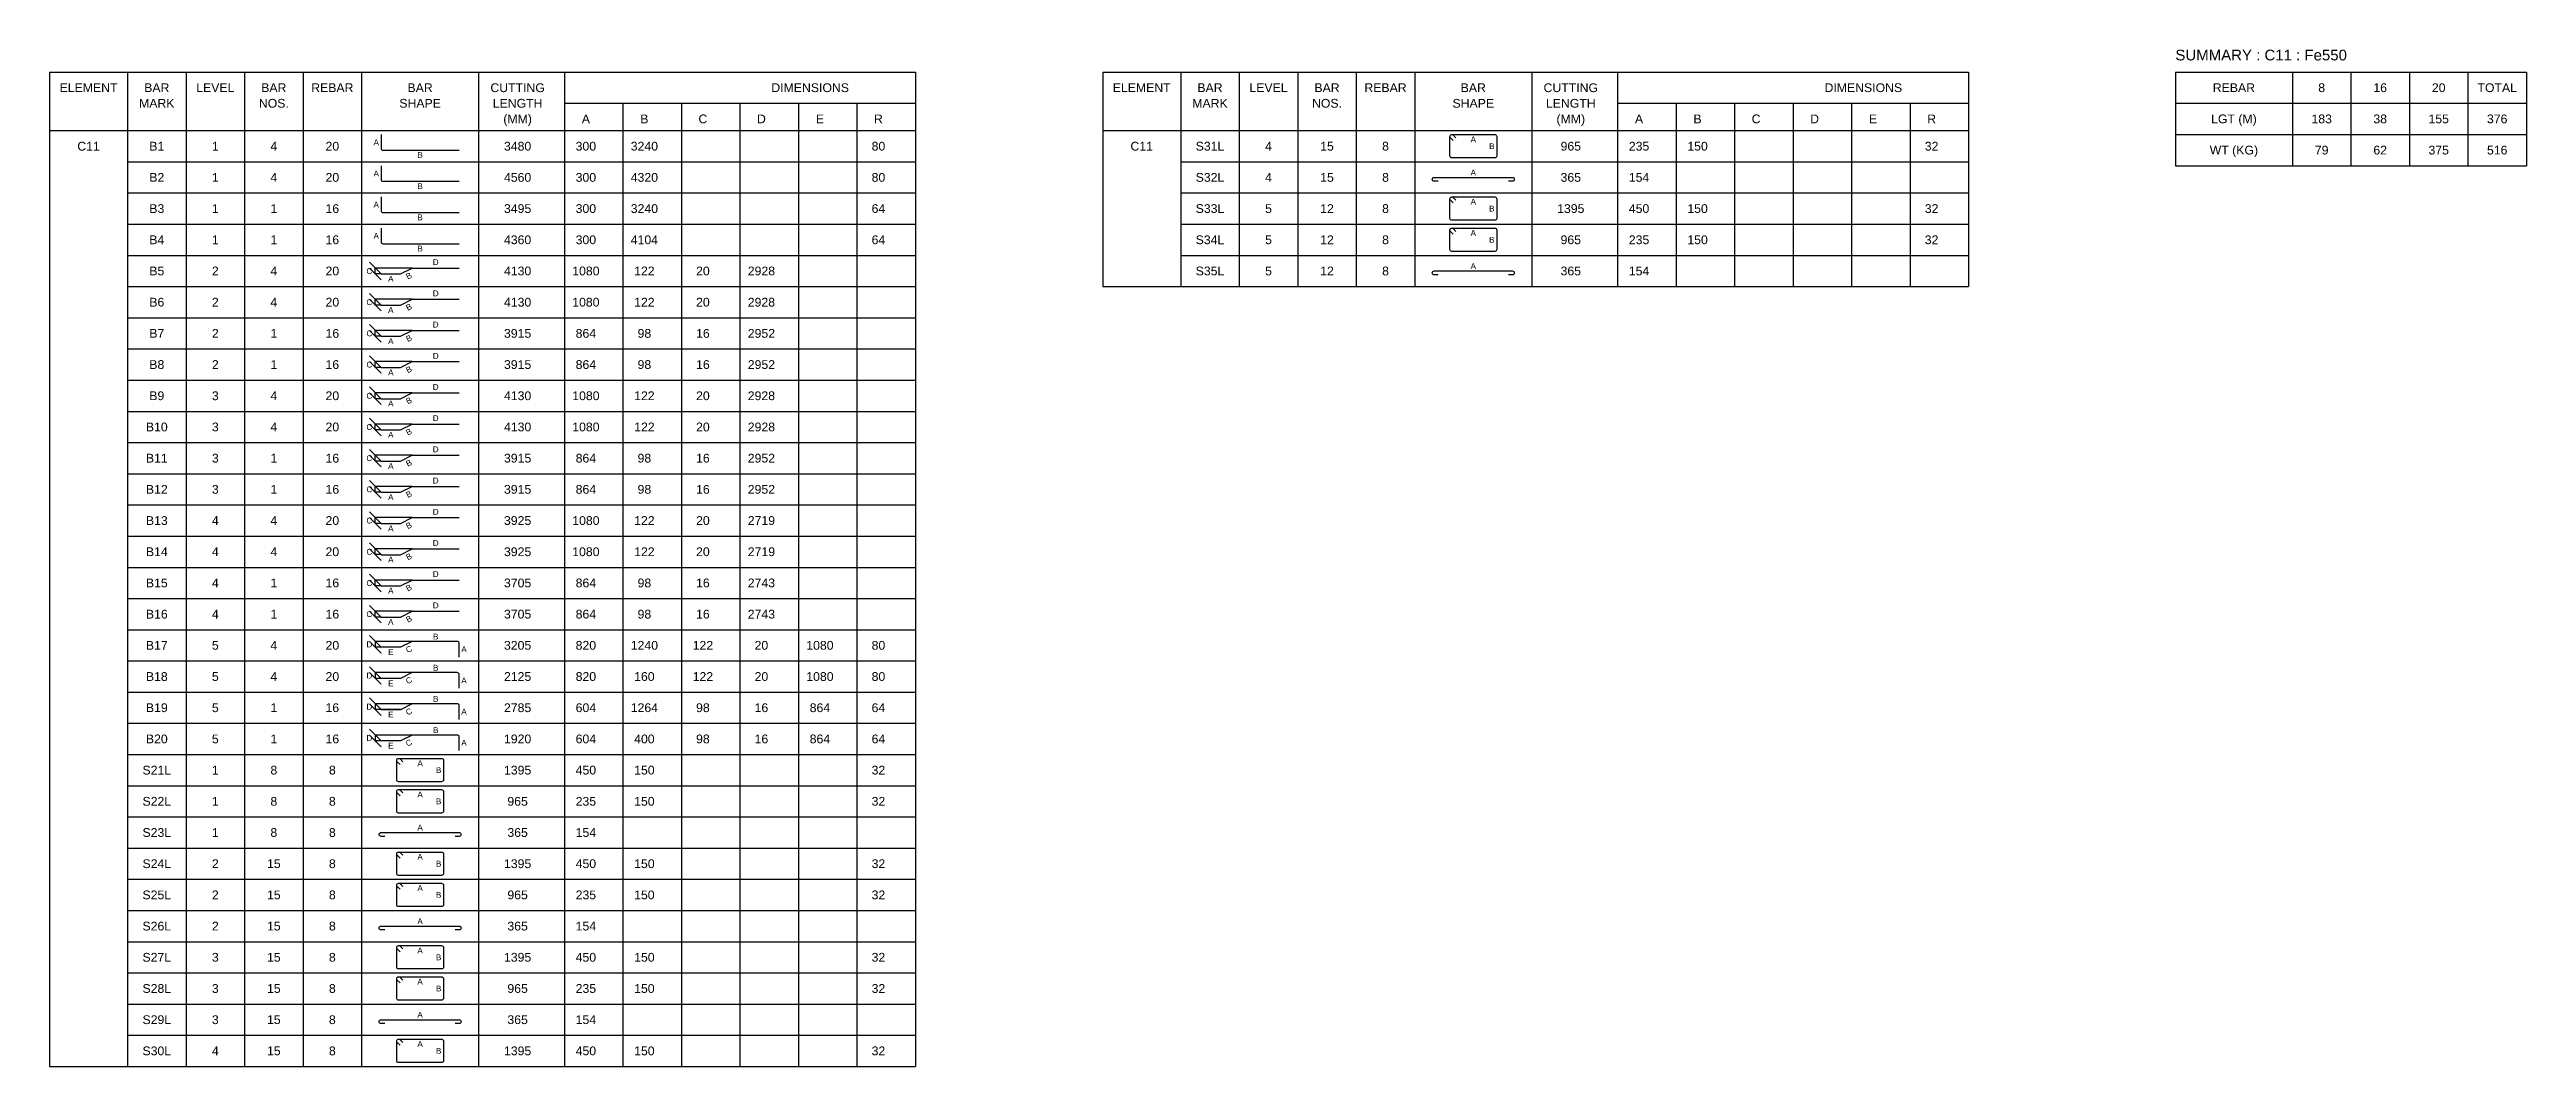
# Model space of a CAD drawing. Header units: inches. Extents: x -816171 to 9366335, y -450961 to 689132.
# Drawn here: x 402185 to 465685, y 33344 to 59423 of the extents above; entities that cross this region are included whole.
import ezdxf
from ezdxf.enums import TextEntityAlignment as Align

# ---------------------------------------------------------------- set-up
doc = ezdxf.new("R2010")
doc.units = ezdxf.units.IN
doc.header["$MEASUREMENT"] = 0
for name, color, linetype in [('Dim', 31, 'Continuous'), ('Reinforcement', 130, 'Continuous'), ('Schedule Border', 60, 'Continuous'), ('Schedule Header', 4, 'Continuous'), ('Text', 31, 'Continuous')]:
    doc.layers.add(name, color=color, linetype=linetype)
doc.styles.add('SC-BBS1', font='SansSerif')
doc.styles.get("Standard").update_dxf_attribs({"font": 'txt.shx'})
doc.dimstyles.new('SCBBSDim', dxfattribs={"dimtxt": 225, "dimasz": 0.18, "dimexe": 0, "dimexo": 0, "dimgap": 0, "dimtad": 1, "dimtoh": 1, "dimdec": 0, "dimzin": 0, "dimdsep": 46, "dimtxsty": 'Standard', "dimtsz": 150, "dimcen": 0.09, "dimclrd": 8, "dimclre": 8, "dimclrt": 3, "dimadec": 0, "dimazin": 0, "dimtfac": 1, "dimtdec": 0, "dimtix": 1, "dimtofl": 0, "dimtmove": 0, "dimatfit": 3, "dimfxl": 1, "dimtolj": 1, "dimtzin": 0, "dimarcsym": 0})

msp = doc.modelspace()

# ---------------------------------------------------------------- texts
at = {"layer": 'Dim', "style": 'SC-BBS1'}
for s, p in [('A', (438684.81876, 57118.65265)), ('A', (410559.81876, 57043.65265)), ('B', (411684.81876, 56718.65265)), ('B', (439159.81876, 56943.65265)), ('A', (410559.81876, 56243.65265)), ('B', (411684.81876, 55918.65265)), ('A', (438684.81876, 56268.65265)), ('A', (410559.81876, 55443.65265)), ('A', (438684.81876, 55518.65265)), ('B', (439159.81876, 55343.65265)), ('A', (410559.81876, 54643.65265)), ('B', (411684.81876, 55118.65265)), ('A', (438684.81876, 54718.65265)), ('B', (439159.81876, 54543.65265)), ('B', (411684.81876, 54318.65265)), ('D', (412084.81876, 53968.65265)), ('C', (410384.81876, 53743.65265)), ('A', (410934.81876, 53543.65265)), ('A', (438684.81876, 53868.65265)), ('C', (410384.81876, 52943.65265)), ('A', (410934.81876, 52743.65265)), ('D', (412084.81876, 53168.65265)), ('C', (410384.81876, 52143.65265)), ('D', (412084.81876, 52368.65265)), ('A', (410934.81876, 51943.65265)), ('D', (412084.81876, 51568.65265)), ('C', (410384.81876, 51343.65265)), ('A', (410934.81876, 51143.65265)), ('D', (412084.81876, 50768.65265)), ('C', (410384.81876, 50543.65265)), ('A', (410934.81876, 50343.65265)), ('C', (410384.81876, 49743.65265)), ('A', (410934.81876, 49543.65265)), ('D', (412084.81876, 49968.65265)), ('C', (410384.81876, 48943.65265)), ('D', (412084.81876, 49168.65265)), ('A', (410934.81876, 48743.65265)), ('D', (412084.81876, 48368.65265)), ('C', (410384.81876, 48143.65265)), ('A', (410934.81876, 47943.65265)), ('D', (412084.81876, 47568.65265)), ('C', (410384.81876, 47343.65265)), ('A', (410934.81876, 47143.65265)), ('C', (410384.81876, 46543.65265)), ('A', (410934.81876, 46343.65265)), ('D', (412084.81876, 46768.65265)), ('C', (410384.81876, 45743.65265)), ('D', (412084.81876, 45968.65265)), ('A', (410934.81876, 45543.65265)), ('D', (412084.81876, 45168.65265)), ('C', (410384.81876, 44943.65265)), ('A', (410934.81876, 44743.65265)), ('D', (410384.81876, 44168.65265)), ('E', (410934.81876, 43968.65265)), ('B', (412084.81876, 44368.65265)), ('A', (412809.81876, 44043.65265)), ('D', (410384.81876, 43368.65265)), ('E', (410934.81876, 43168.65265)), ('B', (412084.81876, 43568.65265)), ('A', (412809.81876, 43243.65265)), ('D', (410384.81876, 42568.65265)), ('B', (412084.81876, 42768.65265)), ('E', (410934.81876, 42368.65265)), ('B', (412084.81876, 41968.65265)), ('A', (412809.81876, 42443.65265)), ('D', (410384.81876, 41768.65265)), ('E', (410934.81876, 41568.65265)), ('A', (412809.81876, 41643.65265)), ('A', (411684.81876, 41118.65265)), ('B', (412159.81876, 40943.65265)), ('A', (411684.81876, 40318.65265)), ('B', (412159.81876, 40143.65265)), ('A', (411684.81876, 39468.65265)), ('A', (411684.81876, 38718.65265)), ('B', (412159.81876, 38543.65265)), ('A', (411684.81876, 37918.65265)), ('B', (412159.81876, 37743.65265)), ('A', (411684.81876, 37068.65265)), ('A', (411684.81876, 36318.65265)), ('B', (412159.81876, 36143.65265)), ('A', (411684.81876, 35518.65265)), ('B', (412159.81876, 35343.65265)), ('A', (411684.81876, 34668.65265)), ('A', (411684.81876, 33918.65265)), ('B', (412159.81876, 33743.65265))]:
    msp.add_text(s, height=150, dxfattribs=at).set_placement(p, align=Align.MIDDLE_CENTER)
for s, p in [('B', (411397.31876, 53618.65265)), ('B', (411397.31876, 52818.65265)), ('B', (411397.31876, 52018.65265)), ('B', (411397.31876, 51218.65265)), ('B', (411397.31876, 50418.65265)), ('B', (411397.31876, 49618.65265)), ('B', (411397.31876, 48818.65265)), ('B', (411397.31876, 48018.65265)), ('B', (411397.31876, 47218.65265)), ('B', (411397.31876, 46418.65265)), ('B', (411397.31876, 45618.65265)), ('B', (411397.31876, 44818.65265)), ('C', (411397.31876, 44043.65265)), ('C', (411397.31876, 43243.65265)), ('C', (411397.31876, 42443.65265)), ('C', (411397.31876, 41643.65265))]:
    msp.add_text(s, height=150, rotation=26.5650511771, dxfattribs=at).set_placement(p, align=Align.MIDDLE_CENTER)
at = {"layer": 'Schedule Header', "style": 'SC-BBS1'}
msp.add_text('SUMMARY : C11 : Fe550', height=275, dxfattribs=at).set_placement((456684.81876, 59143.65265))
for s, p in [('ELEMENT', (403184.81876, 58443.65265)), ('BAR', (404934.81876, 58443.65265)), ('LEVEL', (406434.81876, 58443.65265)), ('BAR', (407934.81876, 58443.65265)), ('REBAR', (409434.81876, 58443.65265)), ('BAR', (411684.81876, 58443.65265)), ('CUTTING', (414184.81876, 58443.65265)), ('DIMENSIONS', (421684.81876, 58443.65265)), ('ELEMENT', (430184.81876, 58443.65265)), ('BAR', (431934.81876, 58443.65265)), ('LEVEL', (433434.81876, 58443.65265)), ('BAR', (434934.81876, 58443.65265)), ('REBAR', (436434.81876, 58443.65265)), ('BAR', (438684.81876, 58443.65265)), ('CUTTING', (441184.81876, 58443.65265)), ('DIMENSIONS', (448684.81876, 58443.65265)), ('REBAR', (458184.81876, 58443.65265)), ('8', (460434.81876, 58443.65265)), ('16', (461934.81876, 58443.65265)), ('20', (463434.81876, 58443.65265)), ('TOTAL', (464934.81876, 58443.65265)), ('MARK', (404934.81876, 58043.65265)), ('NOS.', (407934.81876, 58043.65265)), ('SHAPE', (411684.81876, 58043.65265)), ('LENGTH', (414184.81876, 58043.65265)), ('MARK', (431934.81876, 58043.65265)), ('NOS.', (434934.81876, 58043.65265)), ('SHAPE', (438684.81876, 58043.65265)), ('LENGTH', (441184.81876, 58043.65265)), ('(MM)', (414184.81876, 57643.65265)), ('A', (415934.81876, 57643.65265)), ('B', (417434.81876, 57643.65265)), ('C', (418934.81876, 57643.65265)), ('D', (420434.81876, 57643.65265)), ('E', (421934.81876, 57643.65265)), ('R', (423434.81876, 57643.65265)), ('(MM)', (441184.81876, 57643.65265)), ('A', (442934.81876, 57643.65265)), ('B', (444434.81876, 57643.65265)), ('C', (445934.81876, 57643.65265)), ('D', (447434.81876, 57643.65265)), ('E', (448934.81876, 57643.65265)), ('R', (450434.81876, 57643.65265)), ('LGT (M)', (458184.81876, 57643.65265)), ('WT (KG)', (458184.81876, 56843.65265))]:
    msp.add_text(s, height=225, dxfattribs=at).set_placement(p, align=Align.MIDDLE_CENTER)
at = {"layer": 'Text', "style": 'SC-BBS1'}
for s, p in [('183', (460434.81876, 57643.65265)), ('38', (461934.81876, 57643.65265)), ('155', (463434.81876, 57643.65265)), ('376', (464934.81876, 57643.65265)), ('C11', (403184.81876, 56943.65265)), ('B1', (404934.81876, 56943.65265)), ('1', (406434.81876, 56943.65265)), ('4', (407934.81876, 56943.65265)), ('20', (409434.81876, 56943.65265)), ('3480', (414184.81876, 56943.65265)), ('300', (415934.81876, 56943.65265)), ('3240', (417434.81876, 56943.65265)), ('80', (423434.81876, 56943.65265)), ('C11', (430184.81876, 56943.65265)), ('S31L', (431934.81876, 56943.65265)), ('4', (433434.81876, 56943.65265)), ('15', (434934.81876, 56943.65265)), ('8', (436434.81876, 56943.65265)), ('965', (441184.81876, 56943.65265)), ('235', (442934.81876, 56943.65265)), ('150', (444434.81876, 56943.65265)), ('32', (450434.81876, 56943.65265)), ('79', (460434.81876, 56843.65265)), ('62', (461934.81876, 56843.65265)), ('375', (463434.81876, 56843.65265)), ('516', (464934.81876, 56843.65265)), ('B2', (404934.81876, 56143.65265)), ('1', (406434.81876, 56143.65265)), ('4', (407934.81876, 56143.65265)), ('20', (409434.81876, 56143.65265)), ('4560', (414184.81876, 56143.65265)), ('300', (415934.81876, 56143.65265)), ('4320', (417434.81876, 56143.65265)), ('80', (423434.81876, 56143.65265)), ('S32L', (431934.81876, 56143.65265)), ('4', (433434.81876, 56143.65265)), ('15', (434934.81876, 56143.65265)), ('8', (436434.81876, 56143.65265)), ('365', (441184.81876, 56143.65265)), ('154', (442934.81876, 56143.65265)), ('B3', (404934.81876, 55343.65265)), ('1', (406434.81876, 55343.65265)), ('1', (407934.81876, 55343.65265)), ('16', (409434.81876, 55343.65265)), ('3495', (414184.81876, 55343.65265)), ('300', (415934.81876, 55343.65265)), ('3240', (417434.81876, 55343.65265)), ('64', (423434.81876, 55343.65265)), ('S33L', (431934.81876, 55343.65265)), ('5', (433434.81876, 55343.65265)), ('12', (434934.81876, 55343.65265)), ('8', (436434.81876, 55343.65265)), ('1395', (441184.81876, 55343.65265)), ('450', (442934.81876, 55343.65265)), ('150', (444434.81876, 55343.65265)), ('32', (450434.81876, 55343.65265)), ('B4', (404934.81876, 54543.65265)), ('1', (406434.81876, 54543.65265)), ('1', (407934.81876, 54543.65265)), ('16', (409434.81876, 54543.65265)), ('4360', (414184.81876, 54543.65265)), ('300', (415934.81876, 54543.65265)), ('4104', (417434.81876, 54543.65265)), ('64', (423434.81876, 54543.65265)), ('S34L', (431934.81876, 54543.65265)), ('5', (433434.81876, 54543.65265)), ('12', (434934.81876, 54543.65265)), ('8', (436434.81876, 54543.65265)), ('965', (441184.81876, 54543.65265)), ('235', (442934.81876, 54543.65265)), ('150', (444434.81876, 54543.65265)), ('32', (450434.81876, 54543.65265)), ('B5', (404934.81876, 53743.65265)), ('2', (406434.81876, 53743.65265)), ('4', (407934.81876, 53743.65265)), ('20', (409434.81876, 53743.65265)), ('4130', (414184.81876, 53743.65265)), ('1080', (415934.81876, 53743.65265)), ('122', (417434.81876, 53743.65265)), ('20', (418934.81876, 53743.65265)), ('2928', (420434.81876, 53743.65265)), ('S35L', (431934.81876, 53743.65265)), ('5', (433434.81876, 53743.65265)), ('12', (434934.81876, 53743.65265)), ('8', (436434.81876, 53743.65265)), ('365', (441184.81876, 53743.65265)), ('154', (442934.81876, 53743.65265)), ('B6', (404934.81876, 52943.65265)), ('2', (406434.81876, 52943.65265)), ('4', (407934.81876, 52943.65265)), ('20', (409434.81876, 52943.65265)), ('4130', (414184.81876, 52943.65265)), ('1080', (415934.81876, 52943.65265)), ('122', (417434.81876, 52943.65265)), ('20', (418934.81876, 52943.65265)), ('2928', (420434.81876, 52943.65265)), ('B7', (404934.81876, 52143.65265)), ('2', (406434.81876, 52143.65265)), ('1', (407934.81876, 52143.65265)), ('16', (409434.81876, 52143.65265)), ('3915', (414184.81876, 52143.65265)), ('864', (415934.81876, 52143.65265)), ('98', (417434.81876, 52143.65265)), ('16', (418934.81876, 52143.65265)), ('2952', (420434.81876, 52143.65265)), ('B8', (404934.81876, 51343.65265)), ('2', (406434.81876, 51343.65265)), ('1', (407934.81876, 51343.65265)), ('16', (409434.81876, 51343.65265)), ('3915', (414184.81876, 51343.65265)), ('864', (415934.81876, 51343.65265)), ('98', (417434.81876, 51343.65265)), ('16', (418934.81876, 51343.65265)), ('2952', (420434.81876, 51343.65265)), ('B9', (404934.81876, 50543.65265)), ('3', (406434.81876, 50543.65265)), ('4', (407934.81876, 50543.65265)), ('20', (409434.81876, 50543.65265)), ('4130', (414184.81876, 50543.65265)), ('1080', (415934.81876, 50543.65265)), ('122', (417434.81876, 50543.65265)), ('20', (418934.81876, 50543.65265)), ('2928', (420434.81876, 50543.65265)), ('B10', (404934.81876, 49743.65265)), ('3', (406434.81876, 49743.65265)), ('4', (407934.81876, 49743.65265)), ('20', (409434.81876, 49743.65265)), ('4130', (414184.81876, 49743.65265)), ('1080', (415934.81876, 49743.65265)), ('122', (417434.81876, 49743.65265)), ('20', (418934.81876, 49743.65265)), ('2928', (420434.81876, 49743.65265)), ('B11', (404934.81876, 48943.65265)), ('3', (406434.81876, 48943.65265)), ('1', (407934.81876, 48943.65265)), ('16', (409434.81876, 48943.65265)), ('3915', (414184.81876, 48943.65265)), ('864', (415934.81876, 48943.65265)), ('98', (417434.81876, 48943.65265)), ('16', (418934.81876, 48943.65265)), ('2952', (420434.81876, 48943.65265)), ('B12', (404934.81876, 48143.65265)), ('3', (406434.81876, 48143.65265)), ('1', (407934.81876, 48143.65265)), ('16', (409434.81876, 48143.65265)), ('3915', (414184.81876, 48143.65265)), ('864', (415934.81876, 48143.65265)), ('98', (417434.81876, 48143.65265)), ('16', (418934.81876, 48143.65265)), ('2952', (420434.81876, 48143.65265)), ('B13', (404934.81876, 47343.65265)), ('4', (406434.81876, 47343.65265)), ('4', (407934.81876, 47343.65265)), ('20', (409434.81876, 47343.65265)), ('3925', (414184.81876, 47343.65265)), ('1080', (415934.81876, 47343.65265)), ('122', (417434.81876, 47343.65265)), ('20', (418934.81876, 47343.65265)), ('2719', (420434.81876, 47343.65265)), ('B14', (404934.81876, 46543.65265)), ('4', (406434.81876, 46543.65265)), ('4', (407934.81876, 46543.65265)), ('20', (409434.81876, 46543.65265)), ('3925', (414184.81876, 46543.65265)), ('1080', (415934.81876, 46543.65265)), ('122', (417434.81876, 46543.65265)), ('20', (418934.81876, 46543.65265)), ('2719', (420434.81876, 46543.65265)), ('B15', (404934.81876, 45743.65265)), ('4', (406434.81876, 45743.65265)), ('1', (407934.81876, 45743.65265)), ('16', (409434.81876, 45743.65265)), ('3705', (414184.81876, 45743.65265)), ('864', (415934.81876, 45743.65265)), ('98', (417434.81876, 45743.65265)), ('16', (418934.81876, 45743.65265)), ('2743', (420434.81876, 45743.65265)), ('B16', (404934.81876, 44943.65265)), ('4', (406434.81876, 44943.65265)), ('1', (407934.81876, 44943.65265)), ('16', (409434.81876, 44943.65265)), ('3705', (414184.81876, 44943.65265)), ('864', (415934.81876, 44943.65265)), ('98', (417434.81876, 44943.65265)), ('16', (418934.81876, 44943.65265)), ('2743', (420434.81876, 44943.65265)), ('B17', (404934.81876, 44143.65265)), ('5', (406434.81876, 44143.65265)), ('4', (407934.81876, 44143.65265)), ('20', (409434.81876, 44143.65265)), ('3205', (414184.81876, 44143.65265)), ('820', (415934.81876, 44143.65265)), ('1240', (417434.81876, 44143.65265)), ('122', (418934.81876, 44143.65265)), ('20', (420434.81876, 44143.65265)), ('1080', (421934.81876, 44143.65265)), ('80', (423434.81876, 44143.65265)), ('B18', (404934.81876, 43343.65265)), ('5', (406434.81876, 43343.65265)), ('4', (407934.81876, 43343.65265)), ('20', (409434.81876, 43343.65265)), ('2125', (414184.81876, 43343.65265)), ('820', (415934.81876, 43343.65265)), ('160', (417434.81876, 43343.65265)), ('122', (418934.81876, 43343.65265)), ('20', (420434.81876, 43343.65265)), ('1080', (421934.81876, 43343.65265)), ('80', (423434.81876, 43343.65265)), ('B19', (404934.81876, 42543.65265)), ('5', (406434.81876, 42543.65265)), ('1', (407934.81876, 42543.65265)), ('16', (409434.81876, 42543.65265)), ('2785', (414184.81876, 42543.65265)), ('604', (415934.81876, 42543.65265)), ('1264', (417434.81876, 42543.65265)), ('98', (418934.81876, 42543.65265)), ('16', (420434.81876, 42543.65265)), ('864', (421934.81876, 42543.65265)), ('64', (423434.81876, 42543.65265)), ('B20', (404934.81876, 41743.65265)), ('5', (406434.81876, 41743.65265)), ('1', (407934.81876, 41743.65265)), ('16', (409434.81876, 41743.65265)), ('1920', (414184.81876, 41743.65265)), ('604', (415934.81876, 41743.65265)), ('400', (417434.81876, 41743.65265)), ('98', (418934.81876, 41743.65265)), ('16', (420434.81876, 41743.65265)), ('864', (421934.81876, 41743.65265)), ('64', (423434.81876, 41743.65265)), ('S21L', (404934.81876, 40943.65265)), ('1', (406434.81876, 40943.65265)), ('8', (407934.81876, 40943.65265)), ('8', (409434.81876, 40943.65265)), ('1395', (414184.81876, 40943.65265)), ('450', (415934.81876, 40943.65265)), ('150', (417434.81876, 40943.65265)), ('32', (423434.81876, 40943.65265)), ('S22L', (404934.81876, 40143.65265)), ('1', (406434.81876, 40143.65265)), ('8', (407934.81876, 40143.65265)), ('8', (409434.81876, 40143.65265)), ('965', (414184.81876, 40143.65265)), ('235', (415934.81876, 40143.65265)), ('150', (417434.81876, 40143.65265)), ('32', (423434.81876, 40143.65265)), ('S23L', (404934.81876, 39343.65265)), ('1', (406434.81876, 39343.65265)), ('8', (407934.81876, 39343.65265)), ('8', (409434.81876, 39343.65265)), ('365', (414184.81876, 39343.65265)), ('154', (415934.81876, 39343.65265)), ('S24L', (404934.81876, 38543.65265)), ('2', (406434.81876, 38543.65265)), ('15', (407934.81876, 38543.65265)), ('8', (409434.81876, 38543.65265)), ('1395', (414184.81876, 38543.65265)), ('450', (415934.81876, 38543.65265)), ('150', (417434.81876, 38543.65265)), ('32', (423434.81876, 38543.65265)), ('S25L', (404934.81876, 37743.65265)), ('2', (406434.81876, 37743.65265)), ('15', (407934.81876, 37743.65265)), ('8', (409434.81876, 37743.65265)), ('965', (414184.81876, 37743.65265)), ('235', (415934.81876, 37743.65265)), ('150', (417434.81876, 37743.65265)), ('32', (423434.81876, 37743.65265)), ('S26L', (404934.81876, 36943.65265)), ('2', (406434.81876, 36943.65265)), ('15', (407934.81876, 36943.65265)), ('8', (409434.81876, 36943.65265)), ('365', (414184.81876, 36943.65265)), ('154', (415934.81876, 36943.65265)), ('S27L', (404934.81876, 36143.65265)), ('3', (406434.81876, 36143.65265)), ('15', (407934.81876, 36143.65265)), ('8', (409434.81876, 36143.65265)), ('1395', (414184.81876, 36143.65265)), ('450', (415934.81876, 36143.65265)), ('150', (417434.81876, 36143.65265)), ('32', (423434.81876, 36143.65265)), ('S28L', (404934.81876, 35343.65265)), ('3', (406434.81876, 35343.65265)), ('15', (407934.81876, 35343.65265)), ('8', (409434.81876, 35343.65265)), ('965', (414184.81876, 35343.65265)), ('235', (415934.81876, 35343.65265)), ('150', (417434.81876, 35343.65265)), ('32', (423434.81876, 35343.65265)), ('S29L', (404934.81876, 34543.65265)), ('3', (406434.81876, 34543.65265)), ('15', (407934.81876, 34543.65265)), ('8', (409434.81876, 34543.65265)), ('365', (414184.81876, 34543.65265)), ('154', (415934.81876, 34543.65265)), ('S30L', (404934.81876, 33743.65265)), ('4', (406434.81876, 33743.65265)), ('15', (407934.81876, 33743.65265)), ('8', (409434.81876, 33743.65265)), ('1395', (414184.81876, 33743.65265)), ('450', (415934.81876, 33743.65265)), ('150', (417434.81876, 33743.65265)), ('32', (423434.81876, 33743.65265))]:
    msp.add_text(s, height=225, dxfattribs=at).set_placement(p, align=Align.MIDDLE_CENTER)

# ---------------------------------------------------------------- blocks, each defined once
blk = doc.blocks.new('*D651')
at = {"layer": 'DEFPOINTS', "color": 0, "transparency": 16777216}
for p in [(410535, 53819), (410685, 53669), (411485, 53819)]:
    blk.add_point(p, dxfattribs=at)
at = {"layer": 'Dim', "color": 8, "lineweight": -2, "transparency": 16777216}
for p, q in [((410685, 53669), (410385, 53969)), ((410685, 53519), (410385, 53819)), ((411485, 53819), (410535, 53819)), ((410535, 53669), (410535, 53819)), ((410685, 53669), (410535, 53669))]:
    blk.add_line(p, q, dxfattribs=at)
blk = doc.blocks.new('*D652')
at = {"layer": 'DEFPOINTS', "color": 0, "transparency": 16777216}
for p in [(410535, 53019), (410685, 52869), (411485, 53019)]:
    blk.add_point(p, dxfattribs=at)
at = {"layer": 'Dim', "color": 8, "lineweight": -2, "transparency": 16777216}
for p, q in [((410685, 52869), (410385, 53169)), ((410685, 52719), (410385, 53019)), ((411485, 53019), (410535, 53019)), ((410535, 52869), (410535, 53019)), ((410685, 52869), (410535, 52869))]:
    blk.add_line(p, q, dxfattribs=at)
blk = doc.blocks.new('*D653')
at = {"layer": 'DEFPOINTS', "color": 0, "transparency": 16777216}
for p in [(410535, 52219), (411485, 52219), (410685, 52069)]:
    blk.add_point(p, dxfattribs=at)
at = {"layer": 'Dim', "color": 8, "lineweight": -2, "transparency": 16777216}
for p, q in [((410685, 52069), (410385, 52369)), ((410685, 51919), (410385, 52219)), ((411485, 52219), (410535, 52219)), ((410535, 52069), (410535, 52219)), ((410685, 52069), (410535, 52069))]:
    blk.add_line(p, q, dxfattribs=at)
blk = doc.blocks.new('*D654')
at = {"layer": 'DEFPOINTS', "color": 0, "transparency": 16777216}
for p in [(410535, 51419), (410685, 51269), (411485, 51419)]:
    blk.add_point(p, dxfattribs=at)
at = {"layer": 'Dim', "color": 8, "lineweight": -2, "transparency": 16777216}
for p, q in [((410685, 51269), (410385, 51569)), ((410685, 51119), (410385, 51419)), ((411485, 51419), (410535, 51419)), ((410535, 51269), (410535, 51419)), ((410685, 51269), (410535, 51269))]:
    blk.add_line(p, q, dxfattribs=at)
blk = doc.blocks.new('*D655')
at = {"layer": 'DEFPOINTS', "color": 0, "transparency": 16777216}
for p in [(410535, 50619), (410685, 50469), (411485, 50619)]:
    blk.add_point(p, dxfattribs=at)
at = {"layer": 'Dim', "color": 8, "lineweight": -2, "transparency": 16777216}
for p, q in [((410685, 50469), (410385, 50769)), ((410685, 50319), (410385, 50619)), ((411485, 50619), (410535, 50619)), ((410535, 50469), (410535, 50619)), ((410685, 50469), (410535, 50469))]:
    blk.add_line(p, q, dxfattribs=at)
blk = doc.blocks.new('*D656')
at = {"layer": 'DEFPOINTS', "color": 0, "transparency": 16777216}
for p in [(410535, 49819), (410685, 49669), (411485, 49819)]:
    blk.add_point(p, dxfattribs=at)
at = {"layer": 'Dim', "color": 8, "lineweight": -2, "transparency": 16777216}
for p, q in [((410685, 49669), (410385, 49969)), ((410685, 49519), (410385, 49819)), ((411485, 49819), (410535, 49819)), ((410535, 49669), (410535, 49819)), ((410685, 49669), (410535, 49669))]:
    blk.add_line(p, q, dxfattribs=at)
blk = doc.blocks.new('*D657')
at = {"layer": 'DEFPOINTS', "color": 0, "transparency": 16777216}
for p in [(410535, 49019), (411485, 49019), (410685, 48869)]:
    blk.add_point(p, dxfattribs=at)
at = {"layer": 'Dim', "color": 8, "lineweight": -2, "transparency": 16777216}
for p, q in [((410685, 48869), (410385, 49169)), ((410685, 48719), (410385, 49019)), ((411485, 49019), (410535, 49019)), ((410535, 48869), (410535, 49019)), ((410685, 48869), (410535, 48869))]:
    blk.add_line(p, q, dxfattribs=at)
blk = doc.blocks.new('*D658')
at = {"layer": 'DEFPOINTS', "color": 0, "transparency": 16777216}
for p in [(410535, 48219), (410685, 48069), (411485, 48219)]:
    blk.add_point(p, dxfattribs=at)
at = {"layer": 'Dim', "color": 8, "lineweight": -2, "transparency": 16777216}
for p, q in [((410685, 48069), (410385, 48369)), ((410685, 47919), (410385, 48219)), ((411485, 48219), (410535, 48219)), ((410535, 48069), (410535, 48219)), ((410685, 48069), (410535, 48069))]:
    blk.add_line(p, q, dxfattribs=at)
blk = doc.blocks.new('*D659')
at = {"layer": 'DEFPOINTS', "color": 0, "transparency": 16777216}
for p in [(410535, 47419), (410685, 47269), (411485, 47419)]:
    blk.add_point(p, dxfattribs=at)
at = {"layer": 'Dim', "color": 8, "lineweight": -2, "transparency": 16777216}
for p, q in [((410685, 47269), (410385, 47569)), ((410685, 47119), (410385, 47419)), ((411485, 47419), (410535, 47419)), ((410535, 47269), (410535, 47419)), ((410685, 47269), (410535, 47269))]:
    blk.add_line(p, q, dxfattribs=at)
blk = doc.blocks.new('*D660')
at = {"layer": 'DEFPOINTS', "color": 0, "transparency": 16777216}
for p in [(410535, 46619), (410685, 46469), (411485, 46619)]:
    blk.add_point(p, dxfattribs=at)
at = {"layer": 'Dim', "color": 8, "lineweight": -2, "transparency": 16777216}
for p, q in [((410685, 46469), (410385, 46769)), ((410685, 46319), (410385, 46619)), ((411485, 46619), (410535, 46619)), ((410535, 46469), (410535, 46619)), ((410685, 46469), (410535, 46469))]:
    blk.add_line(p, q, dxfattribs=at)
blk = doc.blocks.new('*D661')
at = {"layer": 'DEFPOINTS', "color": 0, "transparency": 16777216}
for p in [(410535, 45819), (411485, 45819), (410685, 45669)]:
    blk.add_point(p, dxfattribs=at)
at = {"layer": 'Dim', "color": 8, "lineweight": -2, "transparency": 16777216}
for p, q in [((410685, 45669), (410385, 45969)), ((410685, 45519), (410385, 45819)), ((411485, 45819), (410535, 45819)), ((410535, 45669), (410535, 45819)), ((410685, 45669), (410535, 45669))]:
    blk.add_line(p, q, dxfattribs=at)
blk = doc.blocks.new('*D662')
at = {"layer": 'DEFPOINTS', "color": 0, "transparency": 16777216}
for p in [(410535, 45019), (410685, 44869), (411485, 45019)]:
    blk.add_point(p, dxfattribs=at)
at = {"layer": 'Dim', "color": 8, "lineweight": -2, "transparency": 16777216}
for p, q in [((410685, 44869), (410385, 45169)), ((410685, 44719), (410385, 45019)), ((411485, 45019), (410535, 45019)), ((410535, 44869), (410535, 45019)), ((410685, 44869), (410535, 44869))]:
    blk.add_line(p, q, dxfattribs=at)
blk = doc.blocks.new('*D663')
at = {"layer": 'DEFPOINTS', "color": 0, "transparency": 16777216}
for p in [(410535, 44094), (411185, 44094), (411485, 44244)]:
    blk.add_point(p, dxfattribs=at)
at = {"layer": 'Dim', "color": 8, "lineweight": -2, "transparency": 16777216}
for p, q in [((410685, 44094), (410385, 44394)), ((410685, 43944), (410385, 44244)), ((411485, 44244), (410535, 44244)), ((410535, 44244), (410535, 44094)), ((411185, 44094), (410535, 44094))]:
    blk.add_line(p, q, dxfattribs=at)
blk = doc.blocks.new('*D664')
at = {"layer": 'DEFPOINTS', "color": 0, "transparency": 16777216}
for p in [(410535, 43294), (411185, 43294), (411485, 43444)]:
    blk.add_point(p, dxfattribs=at)
at = {"layer": 'Dim', "color": 8, "lineweight": -2, "transparency": 16777216}
for p, q in [((410685, 43294), (410385, 43594)), ((410685, 43144), (410385, 43444)), ((411485, 43444), (410535, 43444)), ((410535, 43444), (410535, 43294)), ((411185, 43294), (410535, 43294))]:
    blk.add_line(p, q, dxfattribs=at)
blk = doc.blocks.new('*D665')
at = {"layer": 'DEFPOINTS', "color": 0, "transparency": 16777216}
for p in [(411485, 42644), (410535, 42494), (411185, 42494)]:
    blk.add_point(p, dxfattribs=at)
at = {"layer": 'Dim', "color": 8, "lineweight": -2, "transparency": 16777216}
for p, q in [((410685, 42494), (410385, 42794)), ((410685, 42344), (410385, 42644)), ((411485, 42644), (410535, 42644)), ((410535, 42644), (410535, 42494)), ((411185, 42494), (410535, 42494))]:
    blk.add_line(p, q, dxfattribs=at)
blk = doc.blocks.new('*D666')
at = {"layer": 'DEFPOINTS', "color": 0, "transparency": 16777216}
for p in [(410535, 41694), (411185, 41694), (411485, 41844)]:
    blk.add_point(p, dxfattribs=at)
at = {"layer": 'Dim', "color": 8, "lineweight": -2, "transparency": 16777216}
for p, q in [((410685, 41694), (410385, 41994)), ((410685, 41544), (410385, 41844)), ((411485, 41844), (410535, 41844)), ((410535, 41844), (410535, 41694)), ((411185, 41694), (410535, 41694))]:
    blk.add_line(p, q, dxfattribs=at)

# ---------------------------------------------------------------- dimensions: what is measured, and where the dimension line sits
at = {"layer": 'Dim'}
for base, p1, p2, picture, middle in [((410534.81876, 53818.65265), (410684.81876, 53668.65265), (411484.81876, 53818.65265), '*D651', (410534.81876, 53743.65265)), ((410534.81876, 53018.65265), (410684.81876, 52868.65265), (411484.81876, 53018.65265), '*D652', (410534.81876, 52943.65265)), ((410534.81876, 52218.65265), (410684.81876, 52068.65265), (411484.81876, 52218.65265), '*D653', (410534.81876, 52143.65265)), ((410534.81876, 51418.65265), (410684.81876, 51268.65265), (411484.81876, 51418.65265), '*D654', (410534.81876, 51343.65265)), ((410534.81876, 50618.65265), (410684.81876, 50468.65265), (411484.81876, 50618.65265), '*D655', (410534.81876, 50543.65265)), ((410534.81876, 49818.65265), (410684.81876, 49668.65265), (411484.81876, 49818.65265), '*D656', (410534.81876, 49743.65265)), ((410534.81876, 49018.65265), (410684.81876, 48868.65265), (411484.81876, 49018.65265), '*D657', (410534.81876, 48943.65265)), ((410534.81876, 48218.65265), (410684.81876, 48068.65265), (411484.81876, 48218.65265), '*D658', (410534.81876, 48143.65265)), ((410534.81876, 47418.65265), (410684.81876, 47268.65265), (411484.81876, 47418.65265), '*D659', (410534.81876, 47343.65265)), ((410534.81876, 46618.65265), (410684.81876, 46468.65265), (411484.81876, 46618.65265), '*D660', (410534.81876, 46543.65265)), ((410534.81876, 45818.65265), (410684.81876, 45668.65265), (411484.81876, 45818.65265), '*D661', (410534.81876, 45743.65265)), ((410534.81876, 45018.65265), (410684.81876, 44868.65265), (411484.81876, 45018.65265), '*D662', (410534.81876, 44943.65265)), ((410534.81876, 44093.65265), (411484.81876, 44243.65265), (411184.81876, 44093.65265), '*D663', (410534.81876, 44168.65265)), ((410534.81876, 43293.65265), (411484.81876, 43443.65265), (411184.81876, 43293.65265), '*D664', (410534.81876, 43368.65265)), ((410534.81876, 42493.65265), (411484.81876, 42643.65265), (411184.81876, 42493.65265), '*D665', (410534.81876, 42568.65265)), ((410534.81876, 41693.65265), (411484.81876, 41843.65265), (411184.81876, 41693.65265), '*D666', (410534.81876, 41768.65265))]:
    dim = msp.add_linear_dim(base=base, p1=p1, p2=p2, angle=90, text=' ', dimstyle='SCBBSDim', dxfattribs=at)
    dim.commit()
    dim.dimension.update_dxf_attribs({"geometry": picture, "text_midpoint": middle})

# ---------------------------------------------------------------- linework, layer by layer
at = {"layer": 'Reinforcement'}
for points in [[(410684.81876, 57243.65265), (410684.81876, 56893.65265, 0.5), (410734.81876, 56843.65265), (412684.81876, 56843.65265)], [(438170.17469, 57087.58683), (438099.46362, 57158.29712, -0.1989123674), (438084.81876, 57193.65265, -0.4142046237), (438134.81876, 57243.65265, -0.1989044359), (438170.17391, 57229.00819), (438240.88497, 57158.2979)], [(410684.81876, 56443.65265), (410684.81876, 56093.65265, 0.5), (410734.81876, 56043.65265), (412684.81876, 56043.65265)], [(437784.81876, 56043.65265), (437684.81876, 56043.65265, -1), (437684.81876, 56143.65265), (439684.81876, 56143.65265, -1), (439684.81876, 56043.65265), (439584.81876, 56043.65265)], [(410684.81876, 55643.65265), (410684.81876, 55293.65265, 0.5), (410734.81876, 55243.65265), (412684.81876, 55243.65265)], [(438170.17469, 55487.58683), (438099.46362, 55558.29712, -0.1989123674), (438084.81876, 55593.65265, -0.4142046237), (438134.81876, 55643.65265, -0.1989044359), (438170.17391, 55629.00819), (438240.88497, 55558.2979)], [(410684.81876, 54843.65265), (410684.81876, 54493.65265, 0.5), (410734.81876, 54443.65265), (412684.81876, 54443.65265)], [(438170.17469, 54687.58683), (438099.46362, 54758.29712, -0.1989123674), (438084.81876, 54793.65265, -0.4142046237), (438134.81876, 54843.65265, -0.1989044359), (438170.17391, 54829.00819), (438240.88497, 54758.2979)], [(437784.81876, 53643.65265), (437684.81876, 53643.65265, -1), (437684.81876, 53743.65265), (439684.81876, 53743.65265, -1), (439684.81876, 53643.65265), (439584.81876, 53643.65265)], [(412684.81876, 43843.65265), (412684.81876, 44193.65265, 0.5), (412634.81876, 44243.65265), (411484.81876, 44243.65265), (411184.81876, 44093.65265), (410684.81876, 44093.65265)], [(412684.81876, 43043.65265), (412684.81876, 43393.65265, 0.5), (412634.81876, 43443.65265), (411484.81876, 43443.65265), (411184.81876, 43293.65265), (410684.81876, 43293.65265)], [(412684.81876, 42243.65265), (412684.81876, 42593.65265, 0.5), (412634.81876, 42643.65265), (411484.81876, 42643.65265), (411184.81876, 42493.65265), (410684.81876, 42493.65265)], [(412684.81876, 41443.65265), (412684.81876, 41793.65265, 0.5), (412634.81876, 41843.65265), (411484.81876, 41843.65265), (411184.81876, 41693.65265), (410684.81876, 41693.65265)], [(411170.17469, 41087.58683), (411099.46362, 41158.29712, -0.1989123674), (411084.81876, 41193.65265, -0.4142046237), (411134.81876, 41243.65265, -0.1989044359), (411170.17391, 41229.00819), (411240.88497, 41158.2979)], [(411170.17469, 40287.58683), (411099.46362, 40358.29712, -0.1989123674), (411084.81876, 40393.65265, -0.4142046237), (411134.81876, 40443.65265, -0.1989044359), (411170.17391, 40429.00819), (411240.88497, 40358.2979)], [(410784.81876, 39243.65265), (410684.81876, 39243.65265, -1), (410684.81876, 39343.65265), (412684.81876, 39343.65265, -1), (412684.81876, 39243.65265), (412584.81876, 39243.65265)], [(411170.17469, 38687.58683), (411099.46362, 38758.29712, -0.1989123674), (411084.81876, 38793.65265, -0.4142046237), (411134.81876, 38843.65265, -0.1989044359), (411170.17391, 38829.00819), (411240.88497, 38758.2979)], [(411170.17469, 37887.58683), (411099.46362, 37958.29712, -0.1989123674), (411084.81876, 37993.65265, -0.4142046237), (411134.81876, 38043.65265, -0.1989044359), (411170.17391, 38029.00819), (411240.88497, 37958.2979)], [(410784.81876, 36843.65265), (410684.81876, 36843.65265, -1), (410684.81876, 36943.65265), (412684.81876, 36943.65265, -1), (412684.81876, 36843.65265), (412584.81876, 36843.65265)], [(411170.17469, 36287.58683), (411099.46362, 36358.29712, -0.1989123674), (411084.81876, 36393.65265, -0.4142046237), (411134.81876, 36443.65265, -0.1989044359), (411170.17391, 36429.00819), (411240.88497, 36358.2979)], [(411170.17469, 35487.58683), (411099.46362, 35558.29712, -0.1989123674), (411084.81876, 35593.65265, -0.4142046237), (411134.81876, 35643.65265, -0.1989044359), (411170.17391, 35629.00819), (411240.88497, 35558.2979)], [(410784.81876, 34443.65265), (410684.81876, 34443.65265, -1), (410684.81876, 34543.65265), (412684.81876, 34543.65265, -1), (412684.81876, 34443.65265), (412584.81876, 34443.65265)], [(411170.17469, 33887.58683), (411099.46362, 33958.29712, -0.1989123674), (411084.81876, 33993.65265, -0.4142046237), (411134.81876, 34043.65265, -0.1989044359), (411170.17391, 34029.00819), (411240.88497, 33958.2979)]]:
    msp.add_lwpolyline(points, format="xyb", dxfattribs=at)
for points in [[(438084.81876, 57193.65265, -0.4142046237), (438134.81876, 57243.65265), (439234.81876, 57243.65265, -0.4142046237), (439284.81876, 57193.65265), (439284.81876, 56693.65265, -0.4142046237), (439234.81876, 56643.65265), (438134.81876, 56643.65265, -0.4142046237), (438084.81876, 56693.65265)], [(438084.81876, 55593.65265, -0.4142046237), (438134.81876, 55643.65265), (439234.81876, 55643.65265, -0.4142046237), (439284.81876, 55593.65265), (439284.81876, 55093.65265, -0.4142046237), (439234.81876, 55043.65265), (438134.81876, 55043.65265, -0.4142046237), (438084.81876, 55093.65265)], [(438084.81876, 54793.65265, -0.4142046237), (438134.81876, 54843.65265), (439234.81876, 54843.65265, -0.4142046237), (439284.81876, 54793.65265), (439284.81876, 54293.65265, -0.4142046237), (439234.81876, 54243.65265), (438134.81876, 54243.65265, -0.4142046237), (438084.81876, 54293.65265)], [(411084.81876, 41193.65265, -0.4142046237), (411134.81876, 41243.65265), (412234.81876, 41243.65265, -0.4142046237), (412284.81876, 41193.65265), (412284.81876, 40693.65265, -0.4142046237), (412234.81876, 40643.65265), (411134.81876, 40643.65265, -0.4142046237), (411084.81876, 40693.65265)], [(411084.81876, 40393.65265, -0.4142046237), (411134.81876, 40443.65265), (412234.81876, 40443.65265, -0.4142046237), (412284.81876, 40393.65265), (412284.81876, 39893.65265, -0.4142046237), (412234.81876, 39843.65265), (411134.81876, 39843.65265, -0.4142046237), (411084.81876, 39893.65265)], [(411084.81876, 38793.65265, -0.4142046237), (411134.81876, 38843.65265), (412234.81876, 38843.65265, -0.4142046237), (412284.81876, 38793.65265), (412284.81876, 38293.65265, -0.4142046237), (412234.81876, 38243.65265), (411134.81876, 38243.65265, -0.4142046237), (411084.81876, 38293.65265)], [(411084.81876, 37993.65265, -0.4142046237), (411134.81876, 38043.65265), (412234.81876, 38043.65265, -0.4142046237), (412284.81876, 37993.65265), (412284.81876, 37493.65265, -0.4142046237), (412234.81876, 37443.65265), (411134.81876, 37443.65265, -0.4142046237), (411084.81876, 37493.65265)], [(411084.81876, 36393.65265, -0.4142046237), (411134.81876, 36443.65265), (412234.81876, 36443.65265, -0.4142046237), (412284.81876, 36393.65265), (412284.81876, 35893.65265, -0.4142046237), (412234.81876, 35843.65265), (411134.81876, 35843.65265, -0.4142046237), (411084.81876, 35893.65265)], [(411084.81876, 35593.65265, -0.4142046237), (411134.81876, 35643.65265), (412234.81876, 35643.65265, -0.4142046237), (412284.81876, 35593.65265), (412284.81876, 35093.65265, -0.4142046237), (412234.81876, 35043.65265), (411134.81876, 35043.65265, -0.4142046237), (411084.81876, 35093.65265)], [(411084.81876, 33993.65265, -0.4142046237), (411134.81876, 34043.65265), (412234.81876, 34043.65265, -0.4142046237), (412284.81876, 33993.65265), (412284.81876, 33493.65265, -0.4142046237), (412234.81876, 33443.65265), (411134.81876, 33443.65265, -0.4142046237), (411084.81876, 33493.65265)]]:
    msp.add_lwpolyline(points, format="xyb", close=True, dxfattribs=at)
for points in [[(410684.81876, 53668.65265), (411184.81876, 53668.65265), (411484.81876, 53818.65265), (412684.81876, 53818.65265)], [(410684.81876, 52868.65265), (411184.81876, 52868.65265), (411484.81876, 53018.65265), (412684.81876, 53018.65265)], [(410684.81876, 52068.65265), (411184.81876, 52068.65265), (411484.81876, 52218.65265), (412684.81876, 52218.65265)], [(410684.81876, 51268.65265), (411184.81876, 51268.65265), (411484.81876, 51418.65265), (412684.81876, 51418.65265)], [(410684.81876, 50468.65265), (411184.81876, 50468.65265), (411484.81876, 50618.65265), (412684.81876, 50618.65265)], [(410684.81876, 49668.65265), (411184.81876, 49668.65265), (411484.81876, 49818.65265), (412684.81876, 49818.65265)], [(410684.81876, 48868.65265), (411184.81876, 48868.65265), (411484.81876, 49018.65265), (412684.81876, 49018.65265)], [(410684.81876, 48068.65265), (411184.81876, 48068.65265), (411484.81876, 48218.65265), (412684.81876, 48218.65265)], [(410684.81876, 47268.65265), (411184.81876, 47268.65265), (411484.81876, 47418.65265), (412684.81876, 47418.65265)], [(410684.81876, 46468.65265), (411184.81876, 46468.65265), (411484.81876, 46618.65265), (412684.81876, 46618.65265)], [(410684.81876, 45668.65265), (411184.81876, 45668.65265), (411484.81876, 45818.65265), (412684.81876, 45818.65265)], [(410684.81876, 44868.65265), (411184.81876, 44868.65265), (411484.81876, 45018.65265), (412684.81876, 45018.65265)]]:
    msp.add_lwpolyline(points, dxfattribs=at)
at = {"layer": 'Schedule Border'}
for p, q in [((402184.81876, 58843.65265), (424384.81876, 58843.65265)), ((402184.81876, 58843.65265), (402184.81876, 33343.65265)), ((404184.81876, 58843.65265), (404184.81876, 33343.65265)), ((405684.81876, 58843.65265), (405684.81876, 33343.65265)), ((407184.81876, 58843.65265), (407184.81876, 33343.65265)), ((408684.81876, 58843.65265), (408684.81876, 33343.65265)), ((410184.81876, 58843.65265), (410184.81876, 33343.65265)), ((413184.81876, 58843.65265), (413184.81876, 33343.65265)), ((415384.81876, 58843.65265), (415384.81876, 33343.65265)), ((424384.81876, 58843.65265), (424384.81876, 33343.65265)), ((429184.81876, 58843.65265), (451384.81876, 58843.65265)), ((429184.81876, 58843.65265), (429184.81876, 53343.65265)), ((431184.81876, 58843.65265), (431184.81876, 53343.65265)), ((432684.81876, 58843.65265), (432684.81876, 53343.65265)), ((434184.81876, 58843.65265), (434184.81876, 53343.65265)), ((435684.81876, 58843.65265), (435684.81876, 53343.65265)), ((437184.81876, 58843.65265), (437184.81876, 53343.65265)), ((440184.81876, 58843.65265), (440184.81876, 53343.65265)), ((442384.81876, 58843.65265), (442384.81876, 53343.65265)), ((451384.81876, 58843.65265), (451384.81876, 53343.65265)), ((456684.81876, 58843.65265), (465684.81876, 58843.65265)), ((456684.81876, 58843.65265), (456684.81876, 56443.65265)), ((459684.81876, 58843.65265), (459684.81876, 56443.65265)), ((461184.81876, 58843.65265), (461184.81876, 56443.65265)), ((462684.81876, 58843.65265), (462684.81876, 56443.65265)), ((464184.81876, 58843.65265), (464184.81876, 56443.65265)), ((465684.81876, 58843.65265), (465684.81876, 56443.65265)), ((415384.81876, 58043.65265), (424384.81876, 58043.65265)), ((416884.81876, 58043.65265), (416884.81876, 33343.65265)), ((418384.81876, 58043.65265), (418384.81876, 33343.65265)), ((419884.81876, 58043.65265), (419884.81876, 33343.65265)), ((421384.81876, 58043.65265), (421384.81876, 33343.65265)), ((422884.81876, 58043.65265), (422884.81876, 33343.65265)), ((442384.81876, 58043.65265), (451384.81876, 58043.65265)), ((443884.81876, 58043.65265), (443884.81876, 53343.65265)), ((445384.81876, 58043.65265), (445384.81876, 53343.65265)), ((446884.81876, 58043.65265), (446884.81876, 53343.65265)), ((448384.81876, 58043.65265), (448384.81876, 53343.65265)), ((449884.81876, 58043.65265), (449884.81876, 53343.65265)), ((456684.81876, 58043.65265), (465684.81876, 58043.65265)), ((402184.81876, 57343.65265), (424384.81876, 57343.65265)), ((429184.81876, 57343.65265), (451384.81876, 57343.65265)), ((456684.81876, 57243.65265), (465684.81876, 57243.65265)), ((404184.81876, 56543.65265), (424384.81876, 56543.65265)), ((431184.81876, 56543.65265), (451384.81876, 56543.65265)), ((456684.81876, 56443.65265), (465684.81876, 56443.65265)), ((404184.81876, 55743.65265), (424384.81876, 55743.65265)), ((431184.81876, 55743.65265), (451384.81876, 55743.65265)), ((404184.81876, 54943.65265), (424384.81876, 54943.65265)), ((431184.81876, 54943.65265), (451384.81876, 54943.65265)), ((404184.81876, 54143.65265), (424384.81876, 54143.65265)), ((431184.81876, 54143.65265), (451384.81876, 54143.65265)), ((404184.81876, 53343.65265), (424384.81876, 53343.65265)), ((429184.81876, 53343.65265), (451384.81876, 53343.65265)), ((431184.81876, 53343.65265), (451384.81876, 53343.65265)), ((404184.81876, 52543.65265), (424384.81876, 52543.65265)), ((404184.81876, 51743.65265), (424384.81876, 51743.65265)), ((404184.81876, 50943.65265), (424384.81876, 50943.65265)), ((404184.81876, 50143.65265), (424384.81876, 50143.65265)), ((404184.81876, 49343.65265), (424384.81876, 49343.65265)), ((404184.81876, 48543.65265), (424384.81876, 48543.65265)), ((404184.81876, 47743.65265), (424384.81876, 47743.65265)), ((404184.81876, 46943.65265), (424384.81876, 46943.65265)), ((404184.81876, 46143.65265), (424384.81876, 46143.65265)), ((404184.81876, 45343.65265), (424384.81876, 45343.65265)), ((404184.81876, 44543.65265), (424384.81876, 44543.65265)), ((404184.81876, 43743.65265), (424384.81876, 43743.65265)), ((404184.81876, 42943.65265), (424384.81876, 42943.65265)), ((404184.81876, 42143.65265), (424384.81876, 42143.65265)), ((404184.81876, 41343.65265), (424384.81876, 41343.65265)), ((404184.81876, 40543.65265), (424384.81876, 40543.65265)), ((404184.81876, 39743.65265), (424384.81876, 39743.65265)), ((404184.81876, 38943.65265), (424384.81876, 38943.65265)), ((404184.81876, 38143.65265), (424384.81876, 38143.65265)), ((404184.81876, 37343.65265), (424384.81876, 37343.65265)), ((404184.81876, 36543.65265), (424384.81876, 36543.65265)), ((404184.81876, 35743.65265), (424384.81876, 35743.65265)), ((404184.81876, 34943.65265), (424384.81876, 34943.65265)), ((404184.81876, 34143.65265), (424384.81876, 34143.65265)), ((402184.81876, 33343.65265), (424384.81876, 33343.65265))]:
    msp.add_line(p, q, dxfattribs=at)

msp.set_redraw_order([(e.dxf.handle, doc.entitydb.next_handle()) for e in msp.query("TEXT MTEXT ATTDEF DIMENSION ARC_DIMENSION")])  # texts and dimensions are drawn at this point

doc.saveas('drawing.dxf')
